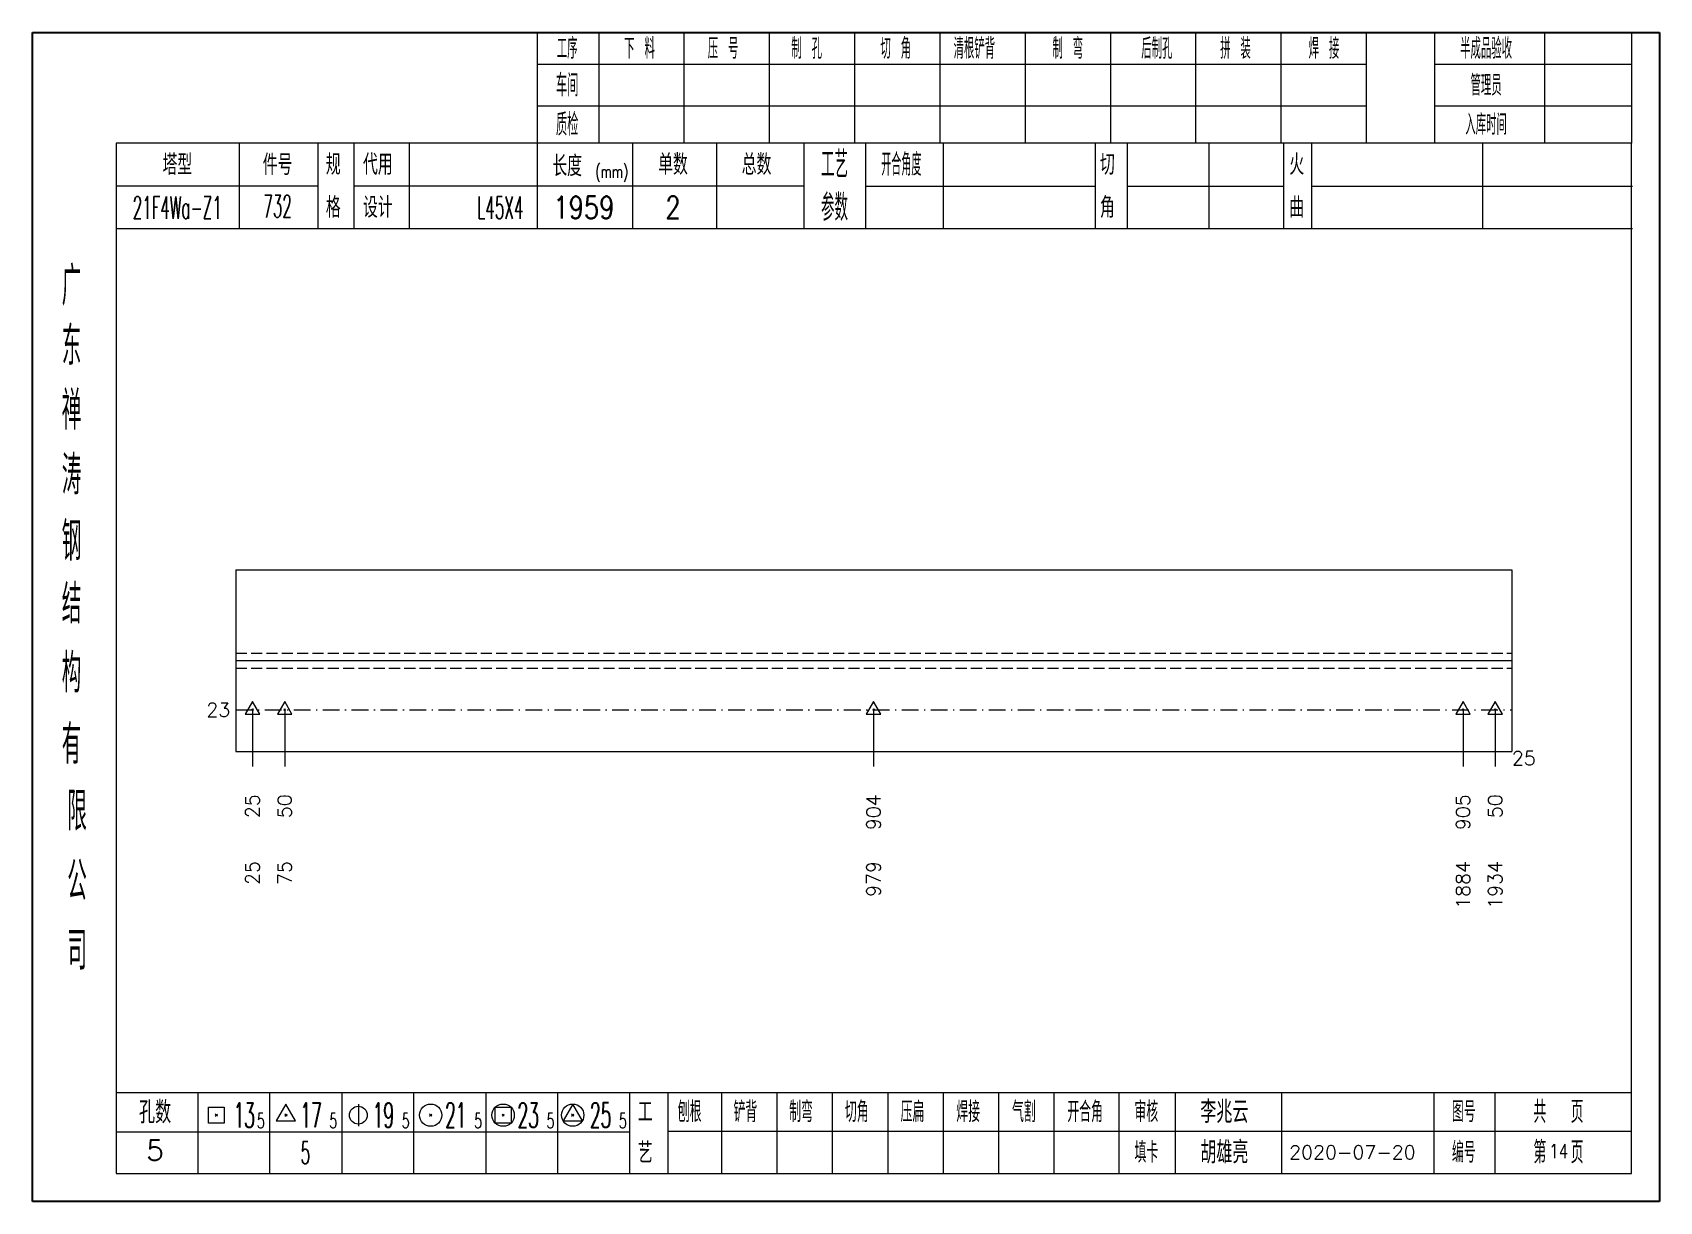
# Model space of a CAD drawing. Extents: x 1310 to 15542, y -76 to 8381.
# Drawn here: x 5574.1 to 5866.2, y 1943.8 to 2153.8 of the extents above; entities that cross this region are included whole.
import ezdxf
from ezdxf.enums import TextEntityAlignment as Align

# ---------------------------------------------------------------- set-up
doc = ezdxf.new("R2010")
doc.units = 0
doc.header["$MEASUREMENT"] = 0
doc.linetypes.add('一点画线', pattern=[5.2, 3, -1, 0.2, -1])
doc.linetypes.add('虚线', pattern=[2.75, 2, -0.75])
doc.layers.get('0').update_dxf_attribs({"linetype": 'CONTINUOUS', "lineweight": 25})
for name, color, linetype, lineweight in [('1', 7, 'CONTINUOUS', 25), ('4', 7, 'CONTINUOUS', 25), ('5', 7, 'CONTINUOUS', 25)]:
    doc.layers.add(name, color=color, linetype=linetype, lineweight=lineweight)
doc.styles.get("Standard").update_dxf_attribs({"font": 'simplex.shx', "width": 0.7, "height": 3, "bigfont": 'gbhzfs.shx'})

msp = doc.modelspace()

# ---------------------------------------------------------------- texts
at = {"color": 7, "linetype": 'Continuous', "lineweight": 13}
msp.add_text('23', height=2.5, dxfattribs=at).set_placement((5609.612, 2032.141), align=Align.MIDDLE_RIGHT)
at = {"layer": '1', "color": 7, "linetype": 'Continuous', "lineweight": 13}
msp.add_text('25', height=2.5, dxfattribs=at).set_placement((5839.742, 2023.474), align=Align.MIDDLE_LEFT)
at = {"layer": '1', "color": 8, "linetype": 'Continuous', "lineweight": 9}
for s, p in [('25', (5613.612, 2016.974)), ('50', (5619.384, 2016.974)), ('904', (5725.118, 2016.974)), ('905', (5830.969, 2016.974)), ('50', (5836.742, 2016.974))]:
    msp.add_text(s, height=2.5, rotation=90, dxfattribs=at).set_placement(p, align=Align.MIDDLE_RIGHT)
at = {"layer": '1', "color": 7, "linetype": 'Continuous', "lineweight": 13}
for s, p in [('25', (5613.612, 2004.974)), ('75', (5619.384, 2004.974)), ('979', (5725.118, 2004.974)), ('1884', (5830.969, 2004.974)), ('1934', (5836.742, 2004.974))]:
    msp.add_text(s, height=2.5, rotation=90, dxfattribs=at).set_placement(p, align=Align.MIDDLE_RIGHT)
at = {"layer": '4', "color": 1, "linetype": 'Continuous', "lineweight": 25}
for s, height, width, p in [('工序', 3.7, 0.7, (5670.112, 2150.931)), ('下 料', 3.7, 0.7, (5683.112, 2150.931)), ('制 孔', 3.7, 0.7, (5713.112, 2150.931)), ('切 角', 3.7, 0.7, (5729.112, 2150.931)), ('清根铲背 ', 3.7, 0.7, (5744.112, 2150.931)), (' 制 弯', 3.7, 0.7, (5759.112, 2150.931)), (' 后制孔', 3.7, 0.7, (5775.112, 2150.931)), ('拼 装', 3.7, 0.7, (5790.112, 2150.931)), (' 焊 接', 3.7, 0.7, (5805.112, 2150.931)), ('半成品验收', 3.7, 0.7, (5835.112, 2150.931)), ('压 号', 3.7, 0.7, (5698.112, 2150.931)), ('车间', 4, 0.7, (5670.112, 2144.331)), ('管理员', 3.7, 0.7, (5835.112, 2144.331)), ('质检', 4, 0.7, (5670.112, 2137.271)), ('入库时间', 3.7, 0.7, (5835.112, 2137.271)), ('工艺', 4.8, 0.7, (5718.112, 2130.091)), ('(mm)', 2.24, 0.7, (5678.112, 2128.831)), ('开合角度', 4, 0.6, (5730.112, 2130.091)), ('21F4Wa-Z1', 4, 0.5, (5600.112, 2122.351)), ('732', 4, 0.5, (5618.112, 2122.601)), ('L45X4', 4, 0.5, (5658.112, 2122.331)), ('1959', 4, 0.8, (5673.112, 2122.381)), ('2', 4, 0.8, (5689.112, 2122.381)), ('参数', 4.8, 0.7, (5718.112, 2122.381)), ('广', 6.96, 0.7, (5581.112, 2108.301)), ('东', 6.96, 0.7, (5581.112, 2097.511)), ('禅', 6.96, 0.7, (5581.112, 2085.921)), ('涛', 6.96, 0.7, (5581.112, 2074.321)), ('钢', 6.96, 0.7, (5581.112, 2062.431)), ('结', 6.96, 0.7, (5581.112, 2051.121)), ('构', 6.96, 0.7, (5581.112, 2038.741)), ('有', 6.96, 0.7, (5581.112, 2025.931)), ('限', 6.96, 0.7, (5582.112, 2013.931)), ('公', 6.96, 0.7, (5582.112, 2001.391)), ('司', 6.96, 0.7, (5582.112, 1988.911)), ('13', 4.47, 0.5, (5612.112, 1959.331)), ('17', 4.47, 0.5, (5624.112, 1959.331)), ('19', 4.47, 0.5, (5637.112, 1959.331)), ('21', 4.47, 0.5, (5650.112, 1959.331)), ('23', 4.47, 0.5, (5663.112, 1959.331)), ('25', 4.47, 0.5, (5676.112, 1959.331)), ('刨根', 3.7, 0.8, (5692.112, 1959.931)), ('铲背', 3.7, 0.8, (5702.112, 1959.931)), ('制弯', 3.7, 0.8, (5712.112, 1959.931)), ('切角', 3.7, 0.8, (5722.112, 1959.931)), ('压扁', 3.7, 0.8, (5732.112, 1959.931)), ('焊接', 3.7, 0.8, (5742.112, 1959.931)), ('气割', 3.7, 0.8, (5752.112, 1959.931)), ('开合角', 3.7, 0.8, (5763.112, 1959.931)), ('审核', 3.7, 0.8, (5774.112, 1959.931)), ('图号', 3.7, 0.8, (5831.112, 1959.931)), ('共  页', 4, 0.8, (5848.112, 1959.931)), ('5', 2.68, 0.6, (5615.112, 1958.331)), ('5', 2.68, 0.6, (5628.112, 1958.331)), ('5', 2.68, 0.6, (5641.112, 1958.331)), ('5', 2.68, 0.6, (5654.112, 1958.331)), ('5', 2.68, 0.6, (5667.112, 1958.331)), ('5', 2.68, 0.6, (5680.112, 1958.331)), ('5', 4, 0.5, (5623.112, 1952.581)), ('填卡', 3.7, 0.8, (5774.112, 1952.661)), ('编号', 3.7, 0.8, (5831.112, 1952.661)), ('第  页', 4, 0.8, (5848.112, 1952.661))]:
    msp.add_text(s, height=height, dxfattribs=dict(at, width=width)).set_placement(p, align=Align.MIDDLE_CENTER)
for s, height, p in [('塔型', 3.7, (5600.112, 2130.061)), ('件号', 3.7, (5618.112, 2130.061)), ('规', 3.7, (5628.112, 2130.091)), ('代用', 3.7, (5636.112, 2130.091)), ('长度', 3.7, (5670.112, 2129.831)), ('单数', 3.7, (5689.112, 2130.091)), ('总数', 3.7, (5704.112, 2130.091)), ('切', 3.7, (5767.112, 2130.091)), ('火', 3.7, (5801.112, 2130.091)), ('格', 3.7, (5628.112, 2122.381)), ('设计', 3.7, (5636.112, 2122.381)), ('角', 3.7, (5767.112, 2122.381)), ('曲', 3.7, (5801.112, 2122.381)), ('孔数', 4, (5596.112, 1959.851)), ('工', 3.7, (5684.112, 1959.931)), ('李兆云', 4, (5788.112, 1959.931)), ('5', 3.7, (5596.112, 1953.021)), ('艺', 3.7, (5684.112, 1952.581)), ('胡雄亮', 4, (5788.112, 1952.661)), ('2020-07-20', 2.5, (5811.112, 1952.661))]:
    msp.add_text(s, height=height, dxfattribs=at).set_placement(p, align=Align.MIDDLE_CENTER)
at = {"layer": '4', "color": 6, "linetype": 'Continuous', "lineweight": 25, "width": 0.8}
msp.add_text('14', height=2.5, dxfattribs=at).set_placement((5848.137, 1952.889), align=Align.MIDDLE_CENTER)

# ---------------------------------------------------------------- blocks, each defined once
blk = doc.blocks.new('孔17.5')
at = {"layer": '5', "color": 7, "linetype": 'Continuous', "lineweight": 13}
for p, q in [((0, 1), (-0.866, -0.5)), ((-0.1, -0.1), (0.1, 0.1)), ((0.1, -0.1), (-0.1, 0.1)), ((0.866, -0.5), (0, 1)), ((-0.866, -0.5), (0.866, -0.5))]:
    blk.add_line(p, q, dxfattribs=at)
blk = doc.blocks.new('CTJGK')
at = {"color": 6, "linetype": 'Continuous'}
for p, q in [((0, 209.97), (292.13, 209.97)), ((0, 0), (0, 209.97)), ((292.13, 209.97), (292.13, 0)), ((292.13, 0), (0, 0))]:
    blk.add_line(p, q, dxfattribs=at)

# ---------------------------------------------------------------- linework, layer by layer
at = {"color": 7, "linetype": 'Continuous', "lineweight": 18}
for p, q in [((5610.612, 2057.307), (5610.612, 2024.641)), ((5610.612, 2057.307), (5839.742, 2057.307)), ((5839.742, 2057.307), (5839.742, 2024.641)), ((5610.612, 2040.974), (5839.742, 2040.974))]:
    msp.add_line(p, q, dxfattribs=at)
at = {"color": 1, "linetype": '虚线', "lineweight": 18}
for p, q in [((5610.612, 2042.307), (5839.742, 2042.307)), ((5610.612, 2039.641), (5839.742, 2039.641))]:
    msp.add_line(p, q, dxfattribs=at)
at = {"color": 3, "linetype": '一点画线', "lineweight": 13}
msp.add_line((5610.612, 2032.141), (5839.742, 2032.141), dxfattribs=at)
at = {"color": 7, "linetype": 'Continuous', "lineweight": 13}
for p, q in [((5613.612, 2032.141), (5613.612, 2021.974)), ((5619.384, 2032.141), (5619.384, 2021.974)), ((5725.118, 2032.141), (5725.118, 2021.974)), ((5830.969, 2032.141), (5830.969, 2021.974)), ((5836.742, 2032.141), (5836.742, 2021.974))]:
    msp.add_line(p, q, dxfattribs=at)
at = {"layer": '1', "color": 7, "linetype": 'Continuous', "lineweight": 18}
msp.add_line((5610.612, 2024.641), (5839.742, 2024.641), dxfattribs=at)
at = {"layer": '4', "color": 1, "linetype": 'Continuous', "lineweight": 18}
for p, q in [((5574.112, 2153.801), (5574.112, 1943.831)), ((5866.242, 2153.801), (5574.112, 2153.801)), ((5664.742, 2153.801), (5664.742, 2133.961)), ((5675.772, 2153.801), (5675.772, 2133.941)), ((5691.082, 2153.801), (5691.082, 2133.941)), ((5706.402, 2153.801), (5706.402, 2133.941)), ((5721.712, 2153.801), (5721.712, 2133.941)), ((5737.022, 2153.801), (5737.022, 2133.941)), ((5752.332, 2153.801), (5752.332, 2133.941)), ((5767.652, 2153.801), (5767.652, 2133.941)), ((5782.962, 2153.801), (5782.962, 2133.941)), ((5798.272, 2153.801), (5798.272, 2133.941)), ((5813.582, 2153.801), (5813.582, 2133.961)), ((5813.582, 2153.801), (5813.582, 2133.941)), ((5825.862, 2153.801), (5825.862, 2133.941)), ((5845.612, 2153.801), (5845.612, 2133.941)), ((5861.192, 2153.801), (5861.192, 2133.941)), ((5866.242, 2124.001), (5866.242, 2153.801)), ((5813.582, 2148.071), (5664.742, 2148.071)), ((5861.192, 2148.071), (5825.862, 2148.071)), ((5813.582, 2140.591), (5664.742, 2140.591)), ((5861.192, 2140.591), (5825.862, 2140.591)), ((5589.122, 2133.941), (5589.122, 1948.881)), ((5861.192, 2133.941), (5589.122, 2133.941)), ((5611.242, 2133.951), (5611.242, 2118.531)), ((5625.392, 2118.531), (5625.392, 2133.941)), ((5631.892, 2118.531), (5631.892, 2133.941)), ((5641.762, 2133.941), (5641.762, 2118.531)), ((5664.742, 2133.961), (5664.742, 2118.531)), ((5681.862, 2133.941), (5681.862, 2118.531)), ((5696.912, 2133.941), (5696.912, 2118.531)), ((5712.612, 2133.941), (5712.612, 2118.531)), ((5723.672, 2133.941), (5723.672, 2118.531)), ((5737.622, 2133.941), (5737.622, 2118.531)), ((5764.922, 2133.941), (5764.922, 2118.531)), ((5770.682, 2133.941), (5770.682, 2118.531)), ((5785.302, 2133.941), (5785.302, 2118.531)), ((5798.762, 2133.941), (5798.762, 2118.531)), ((5803.752, 2133.941), (5803.752, 2118.531)), ((5834.492, 2133.941), (5834.492, 2118.531)), ((5861.192, 1948.881), (5861.192, 2133.941)), ((5625.392, 2126.181), (5589.122, 2126.181)), ((5712.612, 2126.231), (5631.892, 2126.231)), ((5723.672, 2126.231), (5764.922, 2126.231)), ((5770.682, 2126.231), (5798.762, 2126.231)), ((5803.752, 2126.231), (5861.372, 2126.231)), ((5866.242, 1943.831), (5866.242, 2124.001)), ((5861.372, 2118.531), (5589.122, 2118.531)), ((5589.122, 1963.411), (5861.192, 1963.411)), ((5603.812, 1963.411), (5603.812, 1948.881)), ((5616.742, 1948.881), (5616.742, 1963.411)), ((5629.672, 1963.411), (5629.672, 1948.881)), ((5642.592, 1948.881), (5642.592, 1963.411)), ((5655.522, 1963.411), (5655.522, 1948.881)), ((5668.452, 1948.881), (5668.452, 1963.411)), ((5681.372, 1948.881), (5681.372, 1963.411)), ((5688.242, 1948.881), (5688.242, 1963.411)), ((5697.902, 1948.881), (5697.902, 1963.411)), ((5707.842, 1948.881), (5707.842, 1963.411)), ((5717.782, 1948.881), (5717.782, 1963.411)), ((5727.732, 1948.881), (5727.732, 1963.411)), ((5737.672, 1948.881), (5737.672, 1963.411)), ((5747.612, 1948.881), (5747.612, 1963.411)), ((5757.562, 1948.881), (5757.562, 1963.411)), ((5769.202, 1948.881), (5769.202, 1963.411)), ((5779.352, 1948.881), (5779.352, 1963.411)), ((5798.412, 1948.881), (5798.412, 1963.411)), ((5825.792, 1948.881), (5825.792, 1963.411)), ((5836.752, 1948.881), (5836.752, 1963.411)), ((5681.372, 1956.281), (5589.122, 1956.281)), ((5688.202, 1956.441), (5861.192, 1956.441)), ((5589.122, 1948.881), (5861.192, 1948.881)), ((5574.112, 1943.831), (5866.242, 1943.831))]:
    msp.add_line(p, q, dxfattribs=at)
at = {"layer": '4', "color": 7, "linetype": 'Continuous', "lineweight": 13}
for p, q in [((5605.698, 1957.917), (5605.698, 1960.745)), ((5605.698, 1960.745), (5608.526, 1960.745)), ((5608.526, 1960.745), (5608.526, 1957.917)), ((5619.612, 1961.331), (5617.88, 1958.331)), ((5621.344, 1958.331), (5619.612, 1961.331)), ((5632.612, 1961.331), (5632.612, 1957.331)), ((5657.198, 1957.917), (5657.198, 1960.745)), ((5657.198, 1960.745), (5660.026, 1960.745)), ((5660.026, 1960.745), (5660.026, 1957.917)), ((5671.112, 1961.331), (5669.38, 1958.331)), ((5672.844, 1958.331), (5671.112, 1961.331)), ((5608.526, 1957.917), (5605.698, 1957.917)), ((5606.912, 1959.131), (5607.312, 1959.531)), ((5607.312, 1959.131), (5606.912, 1959.531)), ((5617.88, 1958.331), (5621.344, 1958.331)), ((5619.412, 1959.131), (5619.812, 1959.531)), ((5619.812, 1959.131), (5619.412, 1959.531)), ((5645.412, 1959.131), (5645.812, 1959.531)), ((5645.812, 1959.131), (5645.412, 1959.531)), ((5660.026, 1957.917), (5657.198, 1957.917)), ((5658.412, 1959.131), (5658.812, 1959.531)), ((5658.812, 1959.131), (5658.412, 1959.531)), ((5669.38, 1958.331), (5672.844, 1958.331)), ((5670.912, 1959.131), (5671.312, 1959.531)), ((5671.312, 1959.131), (5670.912, 1959.531))]:
    msp.add_line(p, q, dxfattribs=at)
for centre, radius in [((5632.612, 1959.331), 1.6), ((5645.612, 1959.331), 2), ((5658.612, 1959.331), 2), ((5671.112, 1959.331), 2)]:
    msp.add_circle(centre, radius, dxfattribs=at)

# ---------------------------------------------------------------- block references
at = {"color": 0, "linetype": 'Continuous'}
msp.add_blockref('CTJGK', (5574.112, 1943.831), dxfattribs=at)
at = {"layer": '1', "color": 8, "linetype": 'Continuous', "lineweight": 9, "xscale": 1.5, "yscale": 1.5, "zscale": 1.5}
for p in [(5613.612, 2032.141), (5619.384, 2032.141), (5725.118, 2032.141), (5830.969, 2032.141), (5836.742, 2032.141)]:
    msp.add_blockref('孔17.5', p, dxfattribs=at)

msp.set_redraw_order([(e.dxf.handle, doc.entitydb.next_handle()) for e in msp.query("TEXT MTEXT ATTDEF DIMENSION ARC_DIMENSION")])  # texts and dimensions are drawn at this point

doc.saveas('drawing.dxf')
